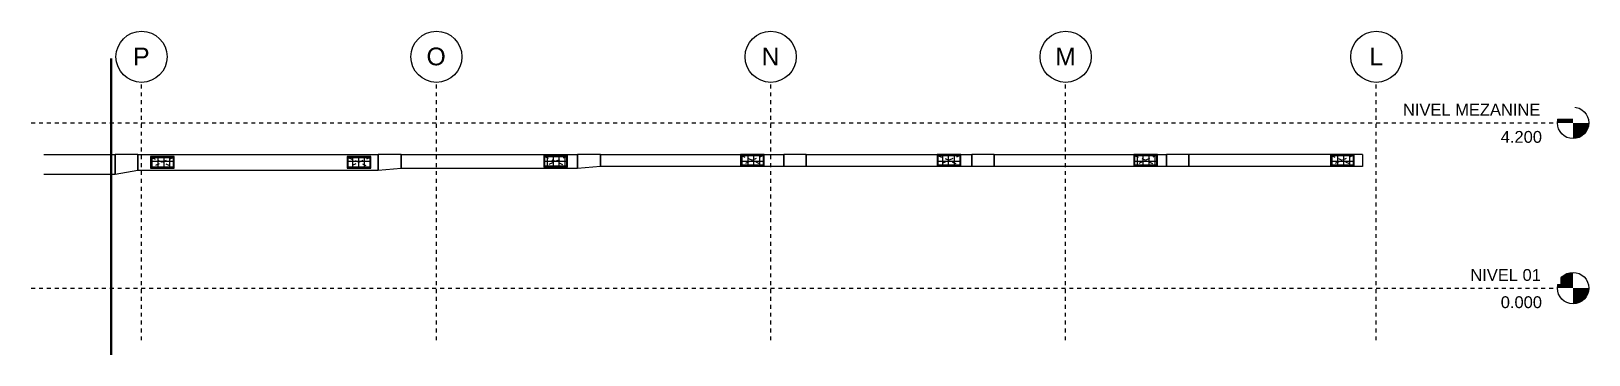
# Model space of a CAD drawing. Header units: metres. Extents: x 63 to 378, y -27 to 78.
# Drawn here: x 266.18 to 305.79, y -1.69 to 6.53 of the extents above; entities that cross this region are included whole.
import ezdxf

# ---------------------------------------------------------------- set-up
doc = ezdxf.new("R2010")
doc.units = ezdxf.units.M
for name, pattern in [('Centre', [0.03175, 0.00635, -0.004763, 0.015875, -0.004763]), ('Grid Line', [0.022225, 0.0127, -0.003175, 0.003175, -0.003175]), ('HIDDEN JT', [0.0016, 0.001, -0.0006]), ('IMPORT-CENTER _5_', [0.7, 0.3, -0.2, 0, -0.2]), ('IMPORT-DASHED2 _4_', [9.525, 6.35, -3.175])]:
    doc.linetypes.add(name, pattern=pattern)
for name, color, linetype, lineweight, true_color in [('A-columnas', 7, 'Continuous', 9, 0xff7fff), ('AREA CIRCULACION', 7, 'Continuous', 9, 0xcccccc), ('AREA PARQUEO', 7, 'Continuous', 9, 0xcccccc), ('Cuadricula', 7, 'Continuous', 18, 0xcccccc), ('EJE-ESTRUCTURA', 7, 'IMPORT-CENTER _5_', 9, 0xcccccc), ('Estructura', 7, 'Continuous', 35, 0xff7fff), ('F-1', 7, 'Continuous', 9, 0xcccccc), ('F-2', 7, 'Continuous', 9, 0xcccccc), ('JCA_COTAS', 7, 'Continuous', 9, 0xcccccc), ('LINEA-1', 7, 'Continuous', 9, 0xcccccc), ('M-HVAC-CDFF', 8, 'Continuous', 18, 0x414141), ('Muro', 7, 'Continuous', 35, 0x656565), ('perfil', 7, 'Continuous', 9, 0xcccccc), ('PROYECCION', 7, 'IMPORT-DASHED2 _4_', 9, 0xcccccc), ('SEC LON-18 04 24_dwg', 7, 'Continuous', 9, 0x767676)]:
    doc.layers.add(name, color=color, linetype=linetype, lineweight=lineweight, true_color=true_color)
for name, color, linetype, lineweight in [('A-DETL', 7, 'HIDDEN JT', 9), ('A-FLOR-LEVL', 7, 'Continuous', 9), ('M-HVAC-DUCT', 7, 'Continuous', 18), ('S-GRID', 7, 'Continuous', 9), ('S-GRID-IDEN', 7, 'Continuous', 9)]:
    doc.layers.add(name, color=color, linetype=linetype, lineweight=lineweight)
doc.styles.add('Arial_1', font='arial.ttf', dxfattribs={"height": 0.3})
doc.styles.add('Arial_2', font='arial.ttf', dxfattribs={"height": 0.45})
pattern_1 = [(0, (-55.042, 4.13), (0, 0.15), []), (90, (-55.042, 4.13), (-0.15, 9e-18), [])]

# ---------------------------------------------------------------- blocks, each defined once
blk = doc.blocks.new('M_Rectangular Transition - Angle - 15 LAM-2740724-SEC 4')
at = {"layer": 'M-HVAC-DUCT', "color": 5, "true_color": 0x0000ff}
for p, q in [((-44.871, 3.398), (-45.439, 3.398)), ((-45.439, 3.093), (-45.439, 3.398)), ((-44.871, 3.398), (-44.871, 3.093)), ((-44.871, 3.093), (-45.439, 3.093))]:
    blk.add_line(p, q, dxfattribs=at)
blk = doc.blocks.new('M_Rectangular Transition - Angle - 15 LAM-2740725-SEC 4')
at = {"layer": 'M-HVAC-DUCT', "color": 5, "true_color": 0x0000ff}
for p, q in [((-49.817, 3.398), (-50.386, 3.398)), ((-50.386, 3.093), (-50.386, 3.398)), ((-49.817, 3.398), (-49.817, 3.093)), ((-49.817, 3.093), (-50.386, 3.093))]:
    blk.add_line(p, q, dxfattribs=at)
blk = doc.blocks.new('M_Rectangular Transition - Angle - 15 LAM-2740726-SEC 4')
at = {"layer": 'M-HVAC-DUCT', "color": 5, "true_color": 0x0000ff}
for p, q in [((-54.599, 3.398), (-55.168, 3.398)), ((-55.168, 3.093), (-55.168, 3.398)), ((-54.599, 3.398), (-54.599, 3.093)), ((-54.599, 3.093), (-55.168, 3.093))]:
    blk.add_line(p, q, dxfattribs=at)
blk = doc.blocks.new('M_Rectangular Transition - Angle - 5 LAM-2740737-SEC 4')
at = {"layer": 'M-HVAC-DUCT', "color": 5, "true_color": 0x0000ff}
for p, q in [((-59.833, 3.398), (-60.414, 3.398)), ((-60.414, 3.043), (-60.414, 3.398)), ((-59.833, 3.398), (-59.833, 3.093)), ((-59.833, 3.093), (-60.414, 3.043))]:
    blk.add_line(p, q, dxfattribs=at)
blk = doc.blocks.new('M_Rectangular Transition - Angle - 5 LAM-2740738-SEC 4')
at = {"layer": 'M-HVAC-DUCT', "color": 5, "true_color": 0x0000ff}
for p, q in [((-64.901, 3.398), (-65.482, 3.398)), ((-65.482, 2.992), (-65.482, 3.398)), ((-64.901, 3.398), (-64.901, 3.043)), ((-64.901, 3.043), (-65.482, 2.992))]:
    blk.add_line(p, q, dxfattribs=at)
blk = doc.blocks.new('M_Rectangular Transition - Angle - 10 LAMINA-2740711-SEC 4')
at = {"layer": 'M-HVAC-DUCT', "color": 5, "true_color": 0x0000ff}
for p, q in [((-71.591, 3.398), (-72.167, 3.398)), ((-72.167, 2.89), (-72.167, 3.398)), ((-71.591, 3.398), (-71.591, 2.992)), ((-71.591, 2.992), (-72.167, 2.89))]:
    blk.add_line(p, q, dxfattribs=at)
blk = doc.blocks.new('SEC LON-18 04 24_dwg__ArchTick-2117412-SEC 4')
at = {"layer": 'AREA CIRCULACION', "color": 7, "true_color": 0xeeeeee}
blk.add_line((-72.272, 1.071), (-72.272, 0.946), dxfattribs=at)
blk = doc.blocks.new('SEC LON-18 04 24_dwg_ae-15-2117413-SEC 4')
at = {"layer": 'F-2', "color": 7, "true_color": 0xeeeeee}
for p, q in [((-72.272, 5.836), (-72.272, 5.707)), ((-72.272, 5.295), (-72.272, 5.357)), ((-72.272, 4.627), (-72.272, 4.8)), ((-72.272, 3.848), (-72.272, 3.961))]:
    blk.add_line(p, q, dxfattribs=at)
at = {"layer": 'F-2', "color": 7, "true_color": 0xeeeeee, "flags": 128}
for points in [[(-72.272, 5.253), (-72.272, 5.412), (-72.272, 5.775), (-72.272, 5.797), (-72.272, 5.836)], [(-72.272, 5.707), (-72.272, 5.616), (-72.272, 5.639), (-72.272, 5.593), (-72.272, 5.503), (-72.272, 5.571)], [(-72.272, 5.571), (-72.272, 5.367), (-72.272, 5.299), (-72.272, 4.981), (-72.272, 4.8), (-72.272, 4.822), (-72.272, 4.596), (-72.272, 4.46), (-72.272, 4.392)], [(-72.272, 5.357), (-72.272, 5.388), (-72.272, 5.373), (-72.272, 5.481), (-72.272, 5.466), (-72.272, 5.45), (-72.272, 5.435), (-72.272, 5.357), (-72.272, 5.295), (-72.272, 5.326), (-72.272, 5.202), (-72.272, 5.171), (-72.272, 5.155), (-72.272, 5.202), (-72.272, 5.311), (-72.272, 5.249), (-72.272, 5.171)], [(-72.272, 5.311), (-72.272, 5.28), (-72.272, 5.357), (-72.272, 5.388), (-72.272, 5.295)], [(-72.272, 4.876), (-72.272, 4.798), (-72.272, 4.69), (-72.272, 4.628), (-72.272, 4.503), (-72.272, 4.519), (-72.272, 4.705), (-72.272, 4.628), (-72.272, 4.612), (-72.272, 4.783), (-72.272, 4.923), (-72.272, 4.985), (-72.272, 4.86), (-72.272, 4.985), (-72.272, 5.155), (-72.272, 5.217), (-72.272, 5.202), (-72.272, 5.311)], [(-72.272, 5.14), (-72.272, 5.186), (-72.272, 5.233), (-72.272, 5.295)], [(-72.272, 5.28), (-72.272, 5.217), (-72.272, 5.171), (-72.272, 5.109), (-72.272, 5.078), (-72.272, 4.969)], [(-72.272, 5.072), (-72.272, 5.027), (-72.272, 4.913), (-72.272, 4.936), (-72.272, 5.095), (-72.272, 5.185), (-72.272, 5.072), (-72.272, 5.117), (-72.272, 5.253)], [(-72.272, 5.217), (-72.272, 5.171), (-72.272, 5.14)], [(-72.272, 4.954), (-72.272, 5.093), (-72.272, 5.186)], [(-72.272, 5.161), (-72.272, 5.071), (-72.272, 5.181)], [(-72.272, 1.29), (-72.272, 1.837), (-72.272, 2.02), (-72.272, 2.189), (-72.272, 2.372), (-72.272, 2.528), (-72.272, 2.75), (-72.272, 3.076), (-72.272, 3.232), (-72.272, 3.311), (-72.272, 3.337), (-72.272, 3.61), (-72.272, 3.636), (-72.272, 3.91), (-72.272, 4.223), (-72.272, 4.432), (-72.272, 4.575), (-72.272, 4.901), (-72.272, 5.173)], [(-72.272, 5.171), (-72.272, 5.124), (-72.272, 5.016)], [(-72.272, 5.072), (-72.272, 4.927), (-72.272, 4.81), (-72.272, 4.666), (-72.272, 4.484), (-72.272, 4.471), (-72.272, 4.549), (-72.272, 4.644), (-72.272, 4.797), (-72.272, 4.953), (-72.272, 5.084), (-72.272, 5.153)], [(-72.272, 4.959), (-72.272, 4.913), (-72.272, 4.891), (-72.272, 4.981), (-72.272, 5.004), (-72.272, 5.072)], [(-72.272, 5.072), (-72.272, 4.953), (-72.272, 4.901)], [(-72.272, 5.016), (-72.272, 4.907), (-72.272, 4.876)], [(-72.272, 4.8), (-72.272, 4.891), (-72.272, 4.913), (-72.272, 4.8), (-72.272, 4.709), (-72.272, 4.822), (-72.272, 5.004), (-72.272, 4.891), (-72.272, 4.959), (-72.272, 4.913), (-72.272, 4.822), (-72.272, 4.868), (-72.272, 4.959)], [(-72.272, 4.901), (-72.272, 4.94), (-72.272, 4.976)], [(-72.272, 4.041), (-72.272, 4.106), (-72.272, 4.171), (-72.272, 4.249), (-72.272, 4.406), (-72.272, 4.588), (-72.272, 4.81), (-72.272, 4.966)], [(-72.272, 4.936), (-72.272, 4.81), (-72.272, 4.653), (-72.272, 4.51), (-72.272, 4.314), (-72.272, 4.171), (-72.272, 4.08), (-72.272, 4.041)], [(-72.272, 4.917), (-72.272, 4.823), (-72.272, 4.719), (-72.272, 4.653), (-72.272, 4.64)], [(-72.272, 4.91), (-72.272, 4.745), (-72.272, 4.601), (-72.272, 4.432), (-72.272, 4.158), (-72.272, 3.858), (-72.272, 3.676), (-72.272, 3.558), (-72.272, 3.519), (-72.272, 3.545), (-72.272, 3.584), (-72.272, 3.715), (-72.272, 3.832), (-72.272, 3.884), (-72.272, 4.015), (-72.272, 4.171), (-72.272, 4.38), (-72.272, 4.523), (-72.272, 4.747)], [(-72.272, 4.902), (-72.272, 4.732), (-72.272, 4.627)], [(-72.272, 3.961), (-72.272, 4.006), (-72.272, 4.097), (-72.272, 4.188), (-72.272, 4.256), (-72.272, 4.233), (-72.272, 4.12), (-72.272, 4.165), (-72.272, 4.21), (-72.272, 4.165), (-72.272, 4.074), (-72.272, 4.052), (-72.272, 4.12), (-72.272, 4.346), (-72.272, 4.46), (-72.272, 4.528), (-72.272, 4.754), (-72.272, 4.8)], [(-72.272, 4.8), (-72.272, 4.666), (-72.272, 4.653), (-72.272, 4.445), (-72.272, 4.262), (-72.272, 4.041), (-72.272, 3.832), (-72.272, 3.663), (-72.272, 3.584), (-72.272, 3.35)], [(-72.272, 4.64), (-72.272, 4.666), (-72.272, 4.732), (-72.272, 4.764)], [(-72.272, 4.392), (-72.272, 4.46), (-72.272, 4.641), (-72.272, 4.664), (-72.272, 4.528), (-72.272, 4.392), (-72.272, 4.346), (-72.272, 4.278), (-72.272, 4.165), (-72.272, 3.916), (-72.272, 3.802), (-72.272, 3.711), (-72.272, 3.848), (-72.272, 3.779)], [(-72.272, 3.962), (-72.272, 4.028), (-72.272, 4.239)], [(-72.272, 4.226), (-72.272, 4.067), (-72.272, 3.923), (-72.272, 3.858), (-72.272, 3.806), (-72.272, 3.767), (-72.272, 3.676), (-72.272, 3.689), (-72.272, 3.702), (-72.272, 3.741), (-72.272, 3.961)], [(-72.272, 4.159), (-72.272, 4.041), (-72.272, 3.962)], [(-72.272, 3.35), (-72.272, 3.428), (-72.272, 3.454), (-72.272, 3.545), (-72.272, 3.623), (-72.272, 3.715), (-72.272, 3.793), (-72.272, 3.923), (-72.272, 4.067), (-72.272, 4.13)], [(-72.272, 3.961), (-72.272, 3.819), (-72.272, 3.754), (-72.272, 3.741)], [(-72.272, 3.779), (-72.272, 3.711), (-72.272, 3.848), (-72.272, 3.734), (-72.272, 3.848)], [(-72.272, 1.29), (-72.272, 1.577), (-72.272, 1.707), (-72.272, 1.929), (-72.272, 2.476), (-72.272, 2.685), (-72.272, 2.972), (-72.272, 3.128), (-72.272, 3.206), (-72.272, 3.324), (-72.272, 3.584), (-72.272, 3.649), (-72.272, 3.689), (-72.272, 3.848)], [(-72.272, 3.741), (-72.272, 3.793), (-72.272, 3.848)]]:
    blk.add_lwpolyline(points, dxfattribs=at)
blk = doc.blocks.new('SEC LON-18 04 24_dwg_R21-2117409-SEC 4')
at = {"layer": 'F-1', "color": 7, "true_color": 0xeeeeee}
for p, q in [((-72.272, 2.125), (-72.272, 2.385)), ((-72.272, 2.105), (-72.272, 2.145)), ((-72.272, 2.077), (-72.272, 2.105)), ((-72.272, 2.105), (-72.272, 1.615)), ((-72.272, 2.073), (-72.272, 2.079)), ((-72.272, 2.078), (-72.272, 2.079)), ((-72.272, 2.035), (-72.272, 2.073)), ((-72.272, 2.055), (-72.272, 2.073)), ((-72.272, 1.595), (-72.272, 2.065)), ((-72.272, 2.04), (-72.272, 2.064)), ((-72.272, 2.055), (-72.272, 2.064)), ((-72.272, 2.045), (-72.272, 2.055)), ((-72.272, 2.048), (-72.272, 2.055)), ((-72.272, 1.783), (-72.272, 2.048)), ((-72.272, 1.754), (-72.272, 2.045)), ((-72.272, 2.04), (-72.272, 1.661)), ((-72.272, 2.035), (-72.272, 1.646)), ((-72.272, 1.772), (-72.272, 1.785)), ((-72.272, 1.785), (-72.272, 1.785)), ((-72.272, 1.605), (-72.272, 1.785)), ((-72.272, 1.785), (-72.272, 1.625)), ((-72.272, 1.779), (-72.272, 1.785)), ((-72.272, 1.735), (-72.272, 1.785)), ((-72.272, 1.785), (-72.272, 1.745)), ((-72.272, 1.782), (-72.272, 1.627)), ((-72.272, 1.76), (-72.272, 1.779)), ((-72.272, 1.776), (-72.272, 1.627)), ((-72.272, 1.773), (-72.272, 1.764)), ((-72.272, 1.594), (-72.272, 1.77)), ((-72.272, 1.765), (-72.272, 1.755)), ((-72.272, 1.761), (-72.272, 1.764)), ((-72.272, 1.627), (-72.272, 1.761)), ((-72.272, 1.732), (-72.272, 1.754)), ((-72.272, 1.719), (-72.272, 1.747)), ((-72.272, 1.652), (-72.272, 1.732)), ((-72.272, 1.055), (-72.272, 1.725)), ((-72.272, 1.716), (-72.272, 1.721)), ((-72.272, 1.693), (-72.272, 1.716)), ((-72.272, 1.615), (-72.272, 1.695)), ((-72.272, 1.655), (-72.272, 1.693)), ((-72.272, 1.655), (-72.272, 1.677)), ((-72.272, 1.625), (-72.272, 1.661)), ((-72.272, 1.635), (-72.272, 1.656)), ((-72.272, 1.625), (-72.272, 1.655)), ((-72.272, 1.655), (-72.272, 1.525)), ((-72.272, 1.625), (-72.272, 1.652)), ((-72.272, 1.625), (-72.272, 1.646)), ((-72.272, 1.625), (-72.272, 1.625)), ((-72.272, 1.598), (-72.272, 1.615)), ((-72.272, 1.065), (-72.272, 1.615)), ((-72.272, 1.615), (-72.272, 1.615)), ((-72.272, 1.515), (-72.272, 1.615)), ((-72.272, 1.59), (-72.272, 1.599)), ((-72.272, 1.325), (-72.272, 1.595)), ((-72.272, 1.499), (-72.272, 1.529)), ((-72.272, 1.485), (-72.272, 1.525)), ((-72.272, 1.525), (-72.272, 1.405)), ((-72.272, 1.465), (-72.272, 1.325)), ((-72.272, 1.355), (-72.272, 1.416)), ((-72.272, 1.405), (-72.272, 1.365)), ((-72.272, 1.355), (-72.272, 1.405)), ((-72.272, 1.325), (-72.272, 1.391)), ((-72.272, 1.025), (-72.272, 1.375)), ((-72.272, 1.025), (-72.272, 1.322)), ((-72.272, 0.727), (-72.272, 1.322)), ((-72.272, 1.025), (-72.272, 1.322)), ((-72.272, 0.727), (-72.272, 1.322)), ((-72.272, 1.024), (-72.272, 1.315)), ((-72.272, 1.265), (-72.272, 1.295)), ((-72.272, 1.025), (-72.272, 1.265)), ((-72.272, 1.265), (-72.272, 1.265)), ((-72.272, 1.265), (-72.272, 1.23)), ((-72.272, 1.205), (-72.272, 1.23)), ((-72.272, 0.844), (-72.272, 1.205)), ((-72.272, 1.165), (-72.272, 1.205)), ((-72.272, 0.844), (-72.272, 1.205)), ((-72.272, 1.145), (-72.272, 1.165)), ((-72.272, 0.925), (-72.272, 1.125)), ((-72.272, 0.925), (-72.272, 1.125)), ((-72.272, 1.055), (-72.272, 1.055)), ((-72.272, 0.727), (-72.272, 1.025)), ((-72.272, 1.025), (-72.272, 0.965)), ((-72.272, 0.727), (-72.272, 1.025)), ((-72.272, 0.988), (-72.272, 1.015)), ((-72.272, 1.015), (-72.272, 0.925)), ((-72.272, 0.958), (-72.272, 0.988)), ((-72.272, 0.905), (-72.272, 0.965)), ((-72.272, 0.925), (-72.272, 0.958)), ((-72.272, 0.925), (-72.272, 0.925))]:
    blk.add_line(p, q, dxfattribs=at)
at = {"layer": 'F-1', "color": 7, "true_color": 0xeeeeee, "flags": 128}
for points in [[(-72.272, 1.745), (-72.272, 2.075), (-72.272, 2.125)], [(-72.272, 2.105), (-72.272, 2.075), (-72.272, 2.055), (-72.272, 2.075), (-72.272, 2.065)], [(-72.272, 2.075), (-72.272, 2.065), (-72.272, 1.725), (-72.272, 1.677)], [(-72.272, 1.725), (-72.272, 2.055), (-72.272, 2.075)], [(-72.272, 2.073), (-72.272, 1.725), (-72.272, 1.735)], [(-72.272, 1.705), (-72.272, 1.725), (-72.272, 2.045), (-72.272, 2.065)], [(-72.272, 1.76), (-72.272, 1.655), (-72.272, 1.625), (-72.272, 1.593)], [(-72.272, 1.55), (-72.272, 1.745), (-72.272, 1.735), (-72.272, 1.685), (-72.272, 1.529)], [(-72.272, 1.735), (-72.272, 1.705), (-72.272, 1.555), (-72.272, 1.325), (-72.272, 1.355)], [(-72.272, 1.656), (-72.272, 1.695), (-72.272, 1.725)], [(-72.272, 1.635), (-72.272, 1.525), (-72.272, 1.395), (-72.272, 1.365)], [(-72.272, 1.599), (-72.272, 1.605), (-72.272, 1.625)], [(-72.272, 1.598), (-72.272, 1.595), (-72.272, 1.525), (-72.272, 1.405)], [(-72.272, 1.499), (-72.272, 1.485), (-72.272, 1.355)], [(-72.272, 1.355), (-72.272, 1.355), (-72.272, 1.325)], [(-72.272, 1.325), (-72.272, 1.325), (-72.272, 1.265), (-72.272, 1.125)], [(-72.272, 1.325), (-72.272, 1.325), (-72.272, 1.305), (-72.272, 1.295)], [(-72.272, 1.145), (-72.272, 1.115), (-72.272, 1.015)], [(-72.272, 0.925), (-72.272, 1.025), (-72.272, 1.055), (-72.272, 1.145)], [(-72.272, 1.015), (-72.272, 1.035), (-72.272, 1.015), (-72.272, 1.035), (-72.272, 1.045), (-72.272, 1.075), (-72.272, 1.135), (-72.272, 1.075)], [(-72.272, 1.045), (-72.272, 0.965), (-72.272, 1.005), (-72.272, 1.075)], [(-72.272, 1.045), (-72.272, 1.015), (-72.272, 0.925)], [(-72.272, 0.895), (-72.272, 0.925), (-72.272, 1.025)], [(-72.272, 1.025), (-72.272, 1.025), (-72.272, 0.895), (-72.272, 0.895)]]:
    blk.add_lwpolyline(points, dxfattribs=at)
blk = doc.blocks.new('SEC LON-18 04 24_dwg_R21-2117408-SEC 4')
at = {"layer": 'F-1', "color": 7, "true_color": 0xeeeeee}
for p, q in [((-72.272, 2.146), (-72.272, 2.406)), ((-72.272, 2.166), (-72.272, 2.126)), ((-72.272, 2.126), (-72.272, 2.097)), ((-72.272, 2.126), (-72.272, 1.636)), ((-72.272, 2.1), (-72.272, 2.094)), ((-72.272, 2.1), (-72.272, 2.099)), ((-72.272, 2.094), (-72.272, 2.056)), ((-72.272, 2.076), (-72.272, 2.094)), ((-72.272, 2.086), (-72.272, 1.616)), ((-72.272, 2.085), (-72.272, 2.061)), ((-72.272, 2.076), (-72.272, 2.085)), ((-72.272, 2.076), (-72.272, 2.066)), ((-72.272, 2.076), (-72.272, 2.069)), ((-72.272, 1.804), (-72.272, 2.069)), ((-72.272, 1.775), (-72.272, 2.066)), ((-72.272, 2.061), (-72.272, 1.682)), ((-72.272, 2.056), (-72.272, 1.667)), ((-72.272, 1.806), (-72.272, 1.793)), ((-72.272, 1.806), (-72.272, 1.806)), ((-72.272, 1.626), (-72.272, 1.806)), ((-72.272, 1.806), (-72.272, 1.646)), ((-72.272, 1.8), (-72.272, 1.806)), ((-72.272, 1.756), (-72.272, 1.806)), ((-72.272, 1.806), (-72.272, 1.766)), ((-72.272, 1.803), (-72.272, 1.647)), ((-72.272, 1.8), (-72.272, 1.781)), ((-72.272, 1.797), (-72.272, 1.647)), ((-72.272, 1.794), (-72.272, 1.785)), ((-72.272, 1.615), (-72.272, 1.791)), ((-72.272, 1.786), (-72.272, 1.776)), ((-72.272, 1.785), (-72.272, 1.781)), ((-72.272, 1.647), (-72.272, 1.781)), ((-72.272, 1.775), (-72.272, 1.753)), ((-72.272, 1.74), (-72.272, 1.768)), ((-72.272, 1.673), (-72.272, 1.753)), ((-72.272, 1.746), (-72.272, 1.076)), ((-72.272, 1.737), (-72.272, 1.742)), ((-72.272, 1.737), (-72.272, 1.714)), ((-72.272, 1.636), (-72.272, 1.716)), ((-72.272, 1.676), (-72.272, 1.714)), ((-72.272, 1.698), (-72.272, 1.676)), ((-72.272, 1.682), (-72.272, 1.646)), ((-72.272, 1.677), (-72.272, 1.656)), ((-72.272, 1.676), (-72.272, 1.646)), ((-72.272, 1.676), (-72.272, 1.546)), ((-72.272, 1.673), (-72.272, 1.646)), ((-72.272, 1.667), (-72.272, 1.646)), ((-72.272, 1.646), (-72.272, 1.646)), ((-72.272, 1.636), (-72.272, 1.619)), ((-72.272, 1.636), (-72.272, 1.086)), ((-72.272, 1.636), (-72.272, 1.636)), ((-72.272, 1.536), (-72.272, 1.636)), ((-72.272, 1.62), (-72.272, 1.611)), ((-72.272, 1.346), (-72.272, 1.616)), ((-72.272, 1.55), (-72.272, 1.52)), ((-72.272, 1.506), (-72.272, 1.546)), ((-72.272, 1.546), (-72.272, 1.426)), ((-72.272, 1.486), (-72.272, 1.346)), ((-72.272, 1.437), (-72.272, 1.376)), ((-72.272, 1.426), (-72.272, 1.386)), ((-72.272, 1.376), (-72.272, 1.426)), ((-72.272, 1.412), (-72.272, 1.346)), ((-72.272, 1.396), (-72.272, 1.046)), ((-72.272, 1.343), (-72.272, 1.046)), ((-72.272, 1.343), (-72.272, 0.748)), ((-72.272, 1.343), (-72.272, 1.046)), ((-72.272, 1.343), (-72.272, 0.748)), ((-72.272, 1.336), (-72.272, 1.045)), ((-72.272, 1.316), (-72.272, 1.286)), ((-72.272, 1.286), (-72.272, 1.046)), ((-72.272, 1.286), (-72.272, 1.286)), ((-72.272, 1.286), (-72.272, 1.251)), ((-72.272, 1.251), (-72.272, 1.226)), ((-72.272, 1.226), (-72.272, 0.865)), ((-72.272, 1.186), (-72.272, 1.226)), ((-72.272, 1.226), (-72.272, 0.865)), ((-72.272, 1.186), (-72.272, 1.166)), ((-72.272, 1.146), (-72.272, 0.946)), ((-72.272, 1.146), (-72.272, 0.946)), ((-72.272, 1.076), (-72.272, 1.076)), ((-72.272, 1.046), (-72.272, 0.748)), ((-72.272, 1.046), (-72.272, 0.986)), ((-72.272, 1.046), (-72.272, 0.748)), ((-72.272, 1.009), (-72.272, 1.036)), ((-72.272, 1.036), (-72.272, 0.946)), ((-72.272, 1.009), (-72.272, 0.979)), ((-72.272, 0.986), (-72.272, 0.925)), ((-72.272, 0.946), (-72.272, 0.979)), ((-72.272, 0.946), (-72.272, 0.946))]:
    blk.add_line(p, q, dxfattribs=at)
at = {"layer": 'F-1', "color": 7, "true_color": 0xeeeeee, "flags": 128}
for points in [[(-72.272, 1.766), (-72.272, 2.096), (-72.272, 2.146)], [(-72.272, 2.126), (-72.272, 2.096), (-72.272, 2.076), (-72.272, 2.096), (-72.272, 2.086)], [(-72.272, 2.096), (-72.272, 2.086), (-72.272, 1.746), (-72.272, 1.698)], [(-72.272, 1.746), (-72.272, 2.076), (-72.272, 2.096)], [(-72.272, 2.094), (-72.272, 1.746), (-72.272, 1.756)], [(-72.272, 1.726), (-72.272, 1.746), (-72.272, 2.066), (-72.272, 2.086)], [(-72.272, 1.781), (-72.272, 1.676), (-72.272, 1.646), (-72.272, 1.614)], [(-72.272, 1.57), (-72.272, 1.766), (-72.272, 1.756), (-72.272, 1.706), (-72.272, 1.55)], [(-72.272, 1.756), (-72.272, 1.726), (-72.272, 1.576), (-72.272, 1.346), (-72.272, 1.376)], [(-72.272, 1.677), (-72.272, 1.716), (-72.272, 1.746)], [(-72.272, 1.656), (-72.272, 1.546), (-72.272, 1.416), (-72.272, 1.386)], [(-72.272, 1.62), (-72.272, 1.626), (-72.272, 1.646)], [(-72.272, 1.619), (-72.272, 1.616), (-72.272, 1.546), (-72.272, 1.426)], [(-72.272, 1.52), (-72.272, 1.506), (-72.272, 1.376)], [(-72.272, 1.376), (-72.272, 1.376), (-72.272, 1.346)], [(-72.272, 1.346), (-72.272, 1.346), (-72.272, 1.286), (-72.272, 1.146)], [(-72.272, 1.346), (-72.272, 1.346), (-72.272, 1.326), (-72.272, 1.316)], [(-72.272, 1.166), (-72.272, 1.136), (-72.272, 1.036)], [(-72.272, 0.946), (-72.272, 1.046), (-72.272, 1.076), (-72.272, 1.166)], [(-72.272, 1.036), (-72.272, 1.056), (-72.272, 1.036), (-72.272, 1.056), (-72.272, 1.066), (-72.272, 1.096), (-72.272, 1.156), (-72.272, 1.096)], [(-72.272, 1.066), (-72.272, 0.986), (-72.272, 1.026), (-72.272, 1.096)], [(-72.272, 1.066), (-72.272, 1.036), (-72.272, 0.946)], [(-72.272, 0.916), (-72.272, 0.946), (-72.272, 1.046)], [(-72.272, 1.046), (-72.272, 1.046), (-72.272, 0.916), (-72.272, 0.916)]]:
    blk.add_lwpolyline(points, dxfattribs=at)
blk = doc.blocks.new('SEC LON-18 04 24_dwg_CARRO16-2117414-SEC 4')
at = {"layer": 'F-1', "color": 7, "true_color": 0xeeeeee}
for p, q in [((-72.272, 1.336), (-72.272, 1.189)), ((-72.272, 0.901), (-72.272, 0.9))]:
    blk.add_line(p, q, dxfattribs=at)
at = {"layer": 'F-1', "color": 7, "true_color": 0xeeeeee, "flags": 128}
for points in [[(-72.272, 0.989), (-72.272, 1.044), (-72.272, 1.119), (-72.272, 1.202), (-72.272, 1.273), (-72.272, 1.302), (-72.272, 1.328), (-72.272, 1.386), (-72.272, 1.419), (-72.272, 1.421), (-72.272, 1.458), (-72.272, 1.499), (-72.272, 1.508), (-72.272, 1.516), (-72.272, 1.585), (-72.272, 1.678), (-72.272, 1.772), (-72.272, 1.857), (-72.272, 1.932), (-72.272, 1.947), (-72.272, 1.967), (-72.272, 1.972), (-72.272, 1.979), (-72.272, 1.98), (-72.272, 1.984), (-72.272, 1.984), (-72.272, 1.984), (-72.272, 1.98), (-72.272, 1.979), (-72.272, 1.972), (-72.272, 1.967), (-72.272, 1.947), (-72.272, 1.932), (-72.272, 1.857), (-72.272, 1.772), (-72.272, 1.678), (-72.272, 1.585), (-72.272, 1.516), (-72.272, 1.508), (-72.272, 1.499), (-72.272, 1.458), (-72.272, 1.421), (-72.272, 1.419), (-72.272, 1.386), (-72.272, 1.328), (-72.272, 1.302), (-72.272, 1.273), (-72.272, 1.202), (-72.272, 1.119), (-72.272, 1.044), (-72.272, 0.989)], [(-72.272, 1.534), (-72.272, 1.604), (-72.272, 1.676), (-72.272, 1.752), (-72.272, 1.821), (-72.272, 1.876), (-72.272, 1.901), (-72.272, 1.908), (-72.272, 1.92), (-72.272, 1.919), (-72.272, 1.922), (-72.272, 1.927), (-72.272, 1.928), (-72.272, 1.927), (-72.272, 1.922), (-72.272, 1.919), (-72.272, 1.92), (-72.272, 1.908), (-72.272, 1.901), (-72.272, 1.876), (-72.272, 1.821), (-72.272, 1.752), (-72.272, 1.676), (-72.272, 1.604), (-72.272, 1.534)], [(-72.272, 1.508), (-72.272, 1.501), (-72.272, 1.494), (-72.272, 1.506), (-72.272, 1.507), (-72.272, 1.514), (-72.272, 1.518), (-72.272, 1.525), (-72.272, 1.531), (-72.272, 1.531), (-72.272, 1.531), (-72.272, 1.525), (-72.272, 1.518), (-72.272, 1.514), (-72.272, 1.507), (-72.272, 1.506), (-72.272, 1.494), (-72.272, 1.501), (-72.272, 1.508)], [(-72.272, 1.514), (-72.272, 1.461), (-72.272, 1.401), (-72.272, 1.376)], [(-72.272, 1.514), (-72.272, 1.461), (-72.272, 1.401), (-72.272, 1.376)], [(-72.272, 1.499), (-72.272, 1.444), (-72.272, 1.391), (-72.272, 1.372), (-72.272, 1.374), (-72.272, 1.377), (-72.272, 1.377), (-72.272, 1.38), (-72.272, 1.377), (-72.272, 1.377), (-72.272, 1.374), (-72.272, 1.372), (-72.272, 1.391), (-72.272, 1.444), (-72.272, 1.499)], [(-72.272, 1.417), (-72.272, 1.378), (-72.272, 1.347), (-72.272, 1.33)], [(-72.272, 1.417), (-72.272, 1.378), (-72.272, 1.347), (-72.272, 1.33)], [(-72.272, 1.337), (-72.272, 1.337), (-72.272, 1.336), (-72.272, 1.336), (-72.272, 1.336), (-72.272, 1.336), (-72.272, 1.335), (-72.272, 1.335), (-72.272, 1.335), (-72.272, 1.336), (-72.272, 1.336), (-72.272, 1.337), (-72.272, 1.338), (-72.272, 1.339), (-72.272, 1.34), (-72.272, 1.342), (-72.272, 1.344), (-72.272, 1.346)], [(-72.272, 1.337), (-72.272, 1.337), (-72.272, 1.336), (-72.272, 1.336), (-72.272, 1.336), (-72.272, 1.336), (-72.272, 1.335), (-72.272, 1.335), (-72.272, 1.335), (-72.272, 1.336), (-72.272, 1.336), (-72.272, 1.337), (-72.272, 1.338), (-72.272, 1.339), (-72.272, 1.34), (-72.272, 1.342), (-72.272, 1.344), (-72.272, 1.346)], [(-72.272, 1.333), (-72.272, 1.335), (-72.272, 1.342), (-72.272, 1.337), (-72.272, 1.336), (-72.272, 1.189)], [(-72.272, 1.182), (-72.272, 1.203), (-72.272, 1.221), (-72.272, 1.236), (-72.272, 1.249), (-72.272, 1.26), (-72.272, 1.27), (-72.272, 1.278), (-72.272, 1.285), (-72.272, 1.291), (-72.272, 1.297), (-72.272, 1.303), (-72.272, 1.308), (-72.272, 1.312), (-72.272, 1.316), (-72.272, 1.32), (-72.272, 1.323), (-72.272, 1.326), (-72.272, 1.329), (-72.272, 1.331), (-72.272, 1.332), (-72.272, 1.334), (-72.272, 1.335), (-72.272, 1.336), (-72.272, 1.337), (-72.272, 1.337), (-72.272, 1.337), (-72.272, 1.337), (-72.272, 1.337), (-72.272, 1.337), (-72.272, 1.337), (-72.272, 1.337), (-72.272, 1.337), (-72.272, 1.337)], [(-72.272, 1.337), (-72.272, 1.337), (-72.272, 1.337), (-72.272, 1.337)], [(-72.272, 1.182), (-72.272, 1.203), (-72.272, 1.221), (-72.272, 1.236), (-72.272, 1.249), (-72.272, 1.26), (-72.272, 1.27), (-72.272, 1.278), (-72.272, 1.285), (-72.272, 1.291), (-72.272, 1.297), (-72.272, 1.303), (-72.272, 1.308), (-72.272, 1.312), (-72.272, 1.316), (-72.272, 1.32), (-72.272, 1.323), (-72.272, 1.326), (-72.272, 1.329), (-72.272, 1.331), (-72.272, 1.332), (-72.272, 1.334), (-72.272, 1.335), (-72.272, 1.336), (-72.272, 1.337), (-72.272, 1.337), (-72.272, 1.337), (-72.272, 1.337), (-72.272, 1.337), (-72.272, 1.337), (-72.272, 1.337), (-72.272, 1.337), (-72.272, 1.337), (-72.272, 1.337)], [(-72.272, 1.337), (-72.272, 1.337), (-72.272, 1.337), (-72.272, 1.337)], [(-72.272, 1.327), (-72.272, 1.266), (-72.272, 1.215), (-72.272, 1.186)], [(-72.272, 1.327), (-72.272, 1.266), (-72.272, 1.215), (-72.272, 1.186)], [(-72.272, 1.325), (-72.272, 1.298), (-72.272, 1.287), (-72.272, 1.281)], [(-72.272, 1.32), (-72.272, 1.298), (-72.272, 1.287), (-72.272, 1.281)], [(-72.272, 1.288), (-72.272, 1.23), (-72.272, 1.187), (-72.272, 1.172)], [(-72.272, 1.288), (-72.272, 1.23), (-72.272, 1.187), (-72.272, 1.172)], [(-72.272, 1.192), (-72.272, 1.19), (-72.272, 1.189), (-72.272, 1.19), (-72.272, 1.194)], [(-72.272, 1.159), (-72.272, 1.166), (-72.272, 1.171), (-72.272, 1.176), (-72.272, 1.179), (-72.272, 1.181), (-72.272, 1.183), (-72.272, 1.185), (-72.272, 1.186), (-72.272, 1.187), (-72.272, 1.187), (-72.272, 1.188), (-72.272, 1.188), (-72.272, 1.189), (-72.272, 1.189)], [(-72.272, 1.189), (-72.272, 1.188), (-72.272, 1.188), (-72.272, 1.188), (-72.272, 1.187), (-72.272, 1.187), (-72.272, 1.186), (-72.272, 1.185), (-72.272, 1.185), (-72.272, 1.184)], [(-72.272, 1.159), (-72.272, 1.166), (-72.272, 1.171), (-72.272, 1.176), (-72.272, 1.179), (-72.272, 1.181), (-72.272, 1.183), (-72.272, 1.185), (-72.272, 1.186), (-72.272, 1.187), (-72.272, 1.187), (-72.272, 1.188), (-72.272, 1.188), (-72.272, 1.189), (-72.272, 1.189)], [(-72.272, 1.189), (-72.272, 1.188), (-72.272, 1.188), (-72.272, 1.188), (-72.272, 1.187), (-72.272, 1.187), (-72.272, 1.186), (-72.272, 1.185), (-72.272, 1.185), (-72.272, 1.184)], [(-72.272, 1.185), (-72.272, 1.141), (-72.272, 1.064), (-72.272, 1.009), (-72.272, 0.943), (-72.272, 0.913), (-72.272, 0.904), (-72.272, 0.903), (-72.272, 0.901)], [(-72.272, 0.9), (-72.272, 0.903), (-72.272, 0.904), (-72.272, 0.913), (-72.272, 0.943), (-72.272, 1.009), (-72.272, 1.064), (-72.272, 1.141), (-72.272, 1.185)], [(-72.272, 0.917), (-72.272, 0.989), (-72.272, 1.046), (-72.272, 1.052), (-72.272, 1.055), (-72.272, 1.027), (-72.272, 0.954), (-72.272, 0.906)], [(-72.272, 0.917), (-72.272, 0.989), (-72.272, 1.046), (-72.272, 1.052), (-72.272, 1.055), (-72.272, 1.027), (-72.272, 0.954), (-72.272, 0.906)], [(-72.272, 1.048), (-72.272, 0.959), (-72.272, 0.827), (-72.272, 0.732), (-72.272, 0.684), (-72.272, 0.653), (-72.272, 0.659), (-72.272, 0.673), (-72.272, 0.703), (-72.272, 0.787), (-72.272, 0.849), (-72.272, 0.904)], [(-72.272, 1.048), (-72.272, 0.959), (-72.272, 0.827), (-72.272, 0.732), (-72.272, 0.684), (-72.272, 0.653), (-72.272, 0.659), (-72.272, 0.673), (-72.272, 0.703), (-72.272, 0.787), (-72.272, 0.849), (-72.272, 0.904)], [(-72.272, 0.947), (-72.272, 0.986), (-72.272, 1.029), (-72.272, 1.026), (-72.272, 1.027), (-72.272, 1.024), (-72.272, 0.967), (-72.272, 0.941), (-72.272, 0.94), (-72.272, 0.939), (-72.272, 0.945)], [(-72.272, 0.947), (-72.272, 0.986), (-72.272, 1.029), (-72.272, 1.026), (-72.272, 1.027), (-72.272, 1.024), (-72.272, 0.967), (-72.272, 0.941), (-72.272, 0.94), (-72.272, 0.939), (-72.272, 0.945)], [(-72.272, 0.866), (-72.272, 0.874), (-72.272, 0.898), (-72.272, 0.903)], [(-72.272, 0.866), (-72.272, 0.874), (-72.272, 0.898), (-72.272, 0.903)], [(-72.272, 0.901), (-72.272, 0.854), (-72.272, 0.816)], [(-72.272, 0.901), (-72.272, 0.854), (-72.272, 0.816)], [(-72.272, 0.868), (-72.272, 0.853), (-72.272, 0.851), (-72.272, 0.854), (-72.272, 0.851)], [(-72.272, 0.868), (-72.272, 0.853), (-72.272, 0.851), (-72.272, 0.854), (-72.272, 0.851)], [(-72.272, 0.813), (-72.272, 0.813), (-72.272, 0.816), (-72.272, 0.815), (-72.272, 0.816), (-72.272, 0.813), (-72.272, 0.813)]]:
    blk.add_lwpolyline(points, dxfattribs=at)
blk.add_lwpolyline([(-72.272, 1.905), (-72.272, 1.904), (-72.272, 1.897), (-72.272, 1.89), (-72.272, 1.882), (-72.272, 1.869), (-72.272, 1.814), (-72.272, 1.705), (-72.272, 1.588), (-72.272, 1.534), (-72.272, 1.54), (-72.272, 1.551), (-72.272, 1.561), (-72.272, 1.561), (-72.272, 1.563), (-72.272, 1.561), (-72.272, 1.561), (-72.272, 1.551), (-72.272, 1.54), (-72.272, 1.534), (-72.272, 1.588), (-72.272, 1.705), (-72.272, 1.814), (-72.272, 1.869), (-72.272, 1.882), (-72.272, 1.89), (-72.272, 1.897), (-72.272, 1.904)], close=True, dxfattribs=at)
blk = doc.blocks.new('SEC LON-18 04 24_dwg-2117407-SEC 4')
at = {"color": 7, "lineweight": 9, "true_color": 0xefefef, "flags": 128}
for points in [[(-72.272, 1.982), (-72.272, 1.976), (-72.272, 1.97), (-72.272, 1.948), (-72.272, 1.941), (-72.272, 1.932), (-72.272, 1.943), (-72.272, 1.975), (-72.272, 2.006), (-72.272, 2.047), (-72.272, 2.052), (-72.272, 2.115), (-72.272, 2.274), (-72.272, 2.417), (-72.272, 2.421), (-72.272, 2.46), (-72.272, 2.515), (-72.272, 2.536), (-72.272, 2.54), (-72.272, 2.536), (-72.272, 2.562), (-72.272, 2.573), (-72.272, 2.593), (-72.272, 2.593), (-72.272, 2.596), (-72.272, 2.649), (-72.272, 2.66), (-72.272, 2.713), (-72.272, 2.742), (-72.272, 2.763), (-72.272, 2.758), (-72.272, 2.721), (-72.272, 2.648), (-72.272, 2.614), (-72.272, 2.587), (-72.272, 2.569), (-72.272, 2.576), (-72.272, 2.428), (-72.272, 2.218), (-72.272, 2.071), (-72.272, 2.016), (-72.272, 1.913), (-72.272, 1.835), (-72.272, 1.77), (-72.272, 1.446), (-72.272, 1.046), (-72.272, 1.044), (-72.272, 1.009)], [(-72.272, 1.009), (-72.272, 1.021), (-72.272, 1.054), (-72.272, 1.058), (-72.272, 1.205), (-72.272, 1.542), (-72.272, 1.793), (-72.272, 1.824), (-72.272, 1.896), (-72.272, 1.99), (-72.272, 2.071), (-72.272, 2.347), (-72.272, 2.448), (-72.272, 2.508), (-72.272, 2.535), (-72.272, 2.573), (-72.272, 2.63), (-72.272, 2.714), (-72.272, 2.745), (-72.272, 2.754), (-72.272, 2.742), (-72.272, 2.693), (-72.272, 2.627), (-72.272, 2.57), (-72.272, 2.515), (-72.272, 2.492), (-72.272, 2.455), (-72.272, 2.4), (-72.272, 2.341), (-72.272, 2.115), (-72.272, 1.867), (-72.272, 1.856), (-72.272, 1.777), (-72.272, 1.702), (-72.272, 1.682), (-72.272, 1.711), (-72.272, 1.771), (-72.272, 1.745), (-72.272, 1.763), (-72.272, 1.836), (-72.272, 2.202), (-72.272, 1.856), (-72.272, 1.506), (-72.272, 1.091), (-72.272, 1.056), (-72.272, 1.031), (-72.272, 1.009)], [(-72.272, 1.009), (-72.272, 1.031), (-72.272, 1.069), (-72.272, 1.091), (-72.272, 1.099), (-72.272, 1.743), (-72.272, 1.768), (-72.272, 2.03), (-72.272, 1.995), (-72.272, 2.004), (-72.272, 2.005), (-72.272, 1.998), (-72.272, 1.992), (-72.272, 1.988), (-72.272, 1.987), (-72.272, 1.982)], [(-72.272, 1.009), (-72.272, 1.04), (-72.272, 1.04), (-72.272, 1.3), (-72.272, 1.716), (-72.272, 1.064), (-72.272, 1.056), (-72.272, 1.027), (-72.272, 1.009)]]:
    blk.add_lwpolyline(points, dxfattribs=at)
at = {"layer": 'A-columnas', "color": 7, "true_color": 0xffd4ff, "flags": 128}
for points in [[(-72.272, 5.668), (-72.272, 5.668), (-72.272, 5.836)], [(-72.272, 5.836), (-72.272, 5.668), (-72.272, 5.668)]]:
    blk.add_lwpolyline(points, dxfattribs=at)
at = {"layer": 'AREA CIRCULACION', "color": 21, "true_color": 0xffaaaa}
for p, q in [((-72.272, 5.836), (-72.272, 0.821)), ((-72.272, 0.821), (-72.272, 5.836))]:
    blk.add_line(p, q, dxfattribs=at)
at = {"layer": 'AREA PARQUEO', "color": 7, "true_color": 0xeeeeee}
blk.add_line((-72.272, 1.009), (-72.272, 1.009), dxfattribs=at)
at = {"layer": 'AREA PARQUEO', "color": 7, "true_color": 0xeeeeee, "flags": 128}
blk.add_lwpolyline([(-72.272, 1.009), (-72.272, 5.27), (-72.272, 5.38), (-72.272, 5.491), (-72.272, 5.836)], dxfattribs=at)
at = {"layer": 'Cuadricula', "color": 7, "true_color": 0xeeeeee}
for p, q in [((-72.272, -1.491), (-72.272, 1.509)), ((-72.272, -1.491), (-72.272, 1.509)), ((-72.272, -1.491), (-72.272, 1.509)), ((-72.272, -1.491), (-72.272, 1.509)), ((-72.272, -1.491), (-72.272, 1.509)), ((-72.272, -1.492), (-72.272, 1.508)), ((-72.272, -1.492), (-72.272, 1.508)), ((-72.272, -1.492), (-72.272, 1.508)), ((-72.272, -1.492), (-72.272, 1.508)), ((-72.272, -1.492), (-72.272, 1.508)), ((-72.272, -1.492), (-72.272, 1.508)), ((-72.272, -1.492), (-72.272, 1.508)), ((-72.272, -1.492), (-72.272, 1.508))]:
    blk.add_line(p, q, dxfattribs=at)
at = {"layer": 'EJE-ESTRUCTURA', "color": 7, "true_color": 0xeeeeee}
for p, q in [((-72.272, -1.695), (-72.272, 5.836)), ((-72.272, -1.695), (-72.272, 5.836)), ((-72.272, -1.695), (-72.272, 5.836)), ((-72.272, -1.695), (-72.272, 5.836)), ((-72.272, -1.695), (-72.272, 5.836)), ((-72.272, -1.238), (-72.272, 5.836)), ((-72.272, -1.238), (-72.272, 5.836)), ((-72.272, 3.408), (-72.272, 5.836)), ((-72.272, -1.248), (-72.272, 5.836)), ((-72.272, -1.238), (-72.272, 2.88))]:
    blk.add_line(p, q, dxfattribs=at)
at = {"layer": 'Estructura', "color": 7, "true_color": 0xffd4ff, "flags": 128}
blk.add_lwpolyline([(-72.272, 1.009), (-72.272, 1.009), (-72.272, 0.747), (-72.272, 0.746), (-72.272, 0.825)], dxfattribs=at)
at = {"layer": 'F-2', "color": 7, "true_color": 0xeeeeee, "flags": 128}
blk.add_lwpolyline([(-72.272, 5.668), (-72.272, 5.668), (-72.272, 0.592), (-72.272, 0.455)], close=True, dxfattribs=at)
at = {"layer": 'JCA_COTAS', "color": 7, "true_color": 0xeeeeee}
for p, q in [((-72.272, 0.746), (-72.272, 0.746)), ((-72.272, 0.439), (-72.272, 0.439))]:
    blk.add_line(p, q, dxfattribs=at)
at = {"layer": 'LINEA-1', "color": 7, "true_color": 0xeeeeee}
for p, q in [((-72.272, 5.836), (-72.272, 1.009)), ((-72.272, 1.009), (-72.272, 5.836))]:
    blk.add_line(p, q, dxfattribs=at)
at = {"layer": 'Muro', "color": 9, "true_color": 0xcbcbcb, "flags": 128}
for points in [[(-72.272, 5.836), (-72.272, 1.009), (-72.272, 1.013), (-72.272, 5.836)], [(-72.272, 5.836), (-72.272, 0.438), (-72.272, 0.422), (-72.272, 0.27)], [(-72.272, 1.009), (-72.272, 1.009), (-72.272, 1.009), (-72.272, 1.006), (-72.272, 1.009), (-72.272, 0.747), (-72.272, 0.746), (-72.272, 0.825), (-72.272, 0.853), (-72.272, 0.653), (-72.272, 0.653), (-72.272, 1.29), (-72.272, 1.29), (-72.272, -1.695)], [(-72.272, 0.253), (-72.272, 0.422), (-72.272, 0.443), (-72.272, 0.786), (-72.272, 0.878), (-72.272, 1.009)]]:
    blk.add_lwpolyline(points, dxfattribs=at)
at = {"layer": 'perfil', "color": 7, "true_color": 0xeeeeee, "flags": 128}
blk.add_lwpolyline([(-72.272, 0.718), (-72.272, 0.695), (-72.272, 0.173), (-72.272, 0.509), (-72.272, 0.508), (-72.272, 0.144), (-72.272, 0.081), (-72.272, 0.281), (-72.272, 0.508), (-72.272, 0.825), (-72.272, 0.853), (-72.272, 0.653), (-72.272, 0.653), (-72.272, 1.29), (-72.272, 1.29)], dxfattribs=at)
at = {"layer": 'PROYECCION', "color": 7, "true_color": 0xeeeeee}
for p, q in [((-72.272, 1.009), (-72.272, 5.836)), ((-72.272, 5.836), (-72.272, 1.009)), ((-72.272, 5.836), (-72.272, -0.227)), ((-72.272, 5.836), (-72.272, 1.747)), ((-72.272, 5.836), (-72.272, -0.415)), ((-72.272, 5.836), (-72.272, -0.415)), ((-72.272, 5.836), (-72.272, -0.415)), ((-72.272, 5.836), (-72.272, -0.415)), ((-72.272, 5.836), (-72.272, -0.415)), ((-72.272, 5.836), (-72.272, -0.415)), ((-72.272, 5.836), (-72.272, 1.559)), ((-72.272, 5.836), (-72.272, 1.559)), ((-72.272, 5.836), (-72.272, -0.415))]:
    blk.add_line(p, q, dxfattribs=at)
at = {"layer": 'PROYECCION', "color": 7, "true_color": 0xeeeeee, "flags": 128}
blk.add_lwpolyline([(-72.272, 1.009), (-72.272, -1.491), (-72.272, -1.491), (-72.272, 0.738)], dxfattribs=at)
for name in ['SEC LON-18 04 24_dwg_ae-15-2117413-SEC 4', 'SEC LON-18 04 24_dwg_R21-2117408-SEC 4', 'SEC LON-18 04 24_dwg_R21-2117409-SEC 4', 'SEC LON-18 04 24_dwg_CARRO16-2117414-SEC 4', 'SEC LON-18 04 24_dwg_CARRO16-2117414-SEC 4', 'SEC LON-18 04 24_dwg__ArchTick-2117412-SEC 4', 'SEC LON-18 04 24_dwg__ArchTick-2117412-SEC 4']:
    blk.add_blockref(name, (0, 0))
blk = doc.blocks.new('REJ_ SUM_DE_MURO - 22_x10_-2738346-SEC 4')
at = {"layer": 'A-DETL', "linetype": 'Continuous', "true_color": 0x676767}
h = blk.add_hatch(dxfattribs=at)
h.set_pattern_fill('FP_4', color=251, style=0, pattern_type=2)
h.set_pattern_definition(pattern_1)
h.paths.add_polyline_path([(-65.694, 3.073), (-65.694, 3.317), (-66.243, 3.317), (-66.243, 3.073)])
at = {"layer": 'M-HVAC-CDFF', "color": 5, "true_color": 0x0000ff}
for p, q in [((-65.669, 3.343), (-66.269, 3.343)), ((-66.269, 3.343), (-66.269, 3.047)), ((-66.243, 3.073), (-66.243, 3.317)), ((-66.243, 3.317), (-65.694, 3.317)), ((-65.694, 3.317), (-65.694, 3.073)), ((-65.669, 3.047), (-65.669, 3.343)), ((-66.269, 3.047), (-65.669, 3.047)), ((-65.694, 3.073), (-66.243, 3.073))]:
    blk.add_line(p, q, dxfattribs=at)
blk = doc.blocks.new('REJ_ SUM_DE_MURO - 22_x10_-V266-SEC 4')
at = {"layer": 'A-DETL', "linetype": 'Continuous', "true_color": 0x676767}
h = blk.add_hatch(dxfattribs=at)
h.set_pattern_fill('FP_4', color=251, style=0, pattern_type=2)
h.set_pattern_definition(pattern_1)
h.paths.add_polyline_path([(-60.694, 3.098), (-60.694, 3.343), (-61.243, 3.343), (-61.243, 3.098)])
at = {"layer": 'M-HVAC-CDFF', "color": 5, "true_color": 0x0000ff}
for p, q in [((-60.669, 3.368), (-61.269, 3.368)), ((-61.269, 3.368), (-61.269, 3.073)), ((-61.243, 3.098), (-61.243, 3.343)), ((-61.243, 3.343), (-60.694, 3.343)), ((-60.694, 3.343), (-60.694, 3.098)), ((-60.669, 3.073), (-60.669, 3.368)), ((-61.269, 3.073), (-60.669, 3.073)), ((-60.694, 3.098), (-61.243, 3.098))]:
    blk.add_line(p, q, dxfattribs=at)
blk = doc.blocks.new('REJ_ SUM_DE_MURO - 22_x10_-V267-SEC 4')
at = {"layer": 'A-DETL', "linetype": 'Continuous', "true_color": 0x676767}
h = blk.add_hatch(dxfattribs=at)
h.set_pattern_fill('FP_4', color=251, style=0, pattern_type=2)
h.set_pattern_definition(pattern_1)
h.paths.add_polyline_path([(-55.694, 3.124), (-55.694, 3.368), (-56.243, 3.368), (-56.243, 3.124), (-56.022, 3.124)])
at = {"layer": 'M-HVAC-CDFF', "color": 5, "true_color": 0x0000ff}
for p, q in [((-55.669, 3.393), (-56.269, 3.393)), ((-56.269, 3.393), (-56.269, 3.098)), ((-56.243, 3.124), (-56.243, 3.368)), ((-56.243, 3.368), (-55.694, 3.368)), ((-55.694, 3.368), (-55.694, 3.124)), ((-55.669, 3.098), (-55.669, 3.393)), ((-56.269, 3.098), (-55.669, 3.098)), ((-55.694, 3.124), (-56.243, 3.124))]:
    blk.add_line(p, q, dxfattribs=at)
blk = doc.blocks.new('REJ_ SUM_DE_MURO - 22_x10_-V268-SEC 4')
at = {"layer": 'A-DETL', "linetype": 'Continuous', "true_color": 0x676767}
h = blk.add_hatch(dxfattribs=at)
h.set_pattern_fill('FP_4', color=251, style=0, pattern_type=2)
h.set_pattern_definition(pattern_1)
h.paths.add_polyline_path([(-50.694, 3.124), (-50.694, 3.368), (-51.243, 3.368), (-51.243, 3.124)])
at = {"layer": 'M-HVAC-CDFF', "color": 5, "true_color": 0x0000ff}
for p, q in [((-50.669, 3.393), (-51.269, 3.393)), ((-51.269, 3.393), (-51.269, 3.098)), ((-51.243, 3.124), (-51.243, 3.368)), ((-51.243, 3.368), (-50.694, 3.368)), ((-50.694, 3.368), (-50.694, 3.124)), ((-50.669, 3.098), (-50.669, 3.393)), ((-51.269, 3.098), (-50.669, 3.098)), ((-50.694, 3.124), (-51.243, 3.124))]:
    blk.add_line(p, q, dxfattribs=at)
blk = doc.blocks.new('REJ_ SUM_DE_MURO - 22_x10_-V269-SEC 4')
at = {"layer": 'A-DETL', "linetype": 'Continuous', "true_color": 0x676767}
h = blk.add_hatch(dxfattribs=at)
h.set_pattern_fill('FP_4', color=251, style=0, pattern_type=2)
h.set_pattern_definition(pattern_1)
h.paths.add_polyline_path([(-45.694, 3.124), (-45.694, 3.368), (-46.243, 3.368), (-46.243, 3.124)])
at = {"layer": 'M-HVAC-CDFF', "color": 5, "true_color": 0x0000ff}
for p, q in [((-45.669, 3.393), (-46.269, 3.393)), ((-46.269, 3.393), (-46.269, 3.098)), ((-46.243, 3.124), (-46.243, 3.368)), ((-46.243, 3.368), (-45.694, 3.368)), ((-45.694, 3.368), (-45.694, 3.124)), ((-45.669, 3.098), (-45.669, 3.393)), ((-46.269, 3.098), (-45.669, 3.098)), ((-45.694, 3.124), (-46.243, 3.124))]:
    blk.add_line(p, q, dxfattribs=at)
blk = doc.blocks.new('REJ_ SUM_DE_MURO - 22_x10_-V270-SEC 4')
at = {"layer": 'A-DETL', "linetype": 'Continuous', "true_color": 0x676767}
h = blk.add_hatch(dxfattribs=at)
h.set_pattern_fill('FP_4', color=251, style=0, pattern_type=2)
h.set_pattern_definition(pattern_1)
h.paths.add_polyline_path([(-40.694, 3.124), (-40.694, 3.368), (-41.243, 3.368), (-41.243, 3.124)])
at = {"layer": 'M-HVAC-CDFF', "color": 5, "true_color": 0x0000ff}
for p, q in [((-40.669, 3.393), (-41.269, 3.393)), ((-41.269, 3.393), (-41.269, 3.098)), ((-41.243, 3.124), (-41.243, 3.368)), ((-41.243, 3.368), (-40.694, 3.368)), ((-40.694, 3.368), (-40.694, 3.124)), ((-40.669, 3.098), (-40.669, 3.393)), ((-41.269, 3.098), (-40.669, 3.098)), ((-40.694, 3.124), (-41.243, 3.124))]:
    blk.add_line(p, q, dxfattribs=at)
blk = doc.blocks.new('REJ_ SUM_DE_MURO - 22_x10_-V271-SEC 4')
at = {"layer": 'A-DETL', "linetype": 'Continuous', "true_color": 0x676767}
h = blk.add_hatch(dxfattribs=at)
h.set_pattern_fill('FP_4', color=251, style=0, pattern_type=2)
h.set_pattern_definition(pattern_1)
h.paths.add_polyline_path([(-70.694, 3.073), (-70.694, 3.317), (-71.243, 3.317), (-71.243, 3.073)])
at = {"layer": 'M-HVAC-CDFF', "color": 5, "true_color": 0x0000ff}
for p, q in [((-70.669, 3.343), (-71.269, 3.343)), ((-71.269, 3.343), (-71.269, 3.047)), ((-71.243, 3.073), (-71.243, 3.317)), ((-71.243, 3.317), (-70.694, 3.317)), ((-70.694, 3.317), (-70.694, 3.073)), ((-70.669, 3.047), (-70.669, 3.343)), ((-71.269, 3.047), (-70.669, 3.047)), ((-70.694, 3.073), (-71.243, 3.073))]:
    blk.add_line(p, q, dxfattribs=at)
blk = doc.blocks.new('M_Rectangular Takeoff - LAMINA-2740980-SEC 4')
at = {"layer": 'A-DETL', "color": 5, "true_color": 0x0000ff}
for p, q in [((-71.248, 3.322), (-70.689, 3.322)), ((-71.248, 3.068), (-71.248, 3.322)), ((-70.689, 3.322), (-70.689, 3.068)), ((-70.689, 3.068), (-71.248, 3.068))]:
    blk.add_line(p, q, dxfattribs=at)
blk = doc.blocks.new('Level - M_Level Head - Circle-24867-SEC 4')
at = {"layer": 'A-FLOR-LEVL'}
h = blk.add_hatch(color=256, dxfattribs=at)
edge = h.paths.add_edge_path()
edge.add_line((-35.098, 0), (-35.498, 0))
edge.add_arc((-35.098, 0), 0.4, 90, 180, ccw=False)
edge.add_line((-35.098, 0.4), (-35.098, 0))
h = blk.add_hatch(color=256, dxfattribs=at)
edge = h.paths.add_edge_path()
edge.add_line((-35.098, -0.4), (-35.098, 0))
edge.add_line((-35.098, 0), (-34.698, 0))
edge.add_arc((-35.098, 0), 0.4, 270, 360, ccw=False)
blk.add_circle((-35.098, 0), 0.4, dxfattribs=at)
blk = doc.blocks.new('Grid - M_Grid Head - Circle-24584-SEC 4')
at = {"layer": 'S-GRID-IDEN'}
blk.add_circle((-40.102, 5.879), 0.65, dxfattribs=at)

msp = doc.modelspace()

# ---------------------------------------------------------------- linework, layer by layer
at = {"layer": 'A-DETL', "color": 5, "true_color": 0x0000ff}
for p, q in [((269.238, 3.068), (269.238, 3.322)), ((269.238, 3.322), (269.796, 3.322)), ((269.238, 3.322), (269.796, 3.068)), ((269.796, 3.322), (269.238, 3.068)), ((269.796, 3.322), (269.796, 3.068)), ((274.238, 3.068), (274.238, 3.322)), ((274.238, 3.322), (274.796, 3.322)), ((274.238, 3.322), (274.796, 3.068)), ((274.796, 3.322), (274.238, 3.068)), ((274.796, 3.322), (274.796, 3.068)), ((279.238, 3.093), (279.238, 3.347)), ((279.238, 3.347), (279.796, 3.347)), ((279.238, 3.347), (279.796, 3.093)), ((279.796, 3.347), (279.238, 3.093)), ((279.796, 3.347), (279.796, 3.093)), ((284.238, 3.119), (284.238, 3.373)), ((284.238, 3.373), (284.796, 3.373)), ((284.238, 3.373), (284.796, 3.119)), ((284.796, 3.373), (284.238, 3.119)), ((284.796, 3.373), (284.796, 3.119)), ((289.238, 3.119), (289.238, 3.373)), ((289.238, 3.373), (289.796, 3.373)), ((289.238, 3.373), (289.796, 3.119)), ((289.796, 3.373), (289.238, 3.119)), ((289.796, 3.373), (289.796, 3.119)), ((294.238, 3.119), (294.238, 3.373)), ((294.238, 3.373), (294.796, 3.373)), ((294.238, 3.373), (294.796, 3.119)), ((294.796, 3.373), (294.238, 3.119)), ((294.796, 3.373), (294.796, 3.119)), ((299.238, 3.119), (299.238, 3.373)), ((299.238, 3.373), (299.796, 3.373)), ((299.238, 3.373), (299.796, 3.119)), ((299.796, 3.373), (299.238, 3.119)), ((299.796, 3.373), (299.796, 3.119)), ((269.796, 3.068), (269.238, 3.068)), ((274.796, 3.068), (274.238, 3.068)), ((279.796, 3.093), (279.238, 3.093)), ((284.796, 3.119), (284.238, 3.119)), ((289.796, 3.119), (289.238, 3.119)), ((294.796, 3.119), (294.238, 3.119)), ((299.796, 3.119), (299.238, 3.119))]:
    msp.add_line(p, q, dxfattribs=at)
at = {"layer": 'M-HVAC-DUCT', "color": 5, "true_color": 0x0000ff}
for p, q in [((266.498, 3.398), (268.319, 3.398)), ((268.319, 3.398), (268.319, 2.89)), ((268.895, 2.992), (268.895, 3.398)), ((268.895, 3.398), (275.004, 3.398)), ((275.004, 3.398), (275.004, 2.992)), ((275.584, 3.043), (275.584, 3.398)), ((275.584, 3.398), (280.072, 3.398)), ((280.072, 3.398), (280.072, 3.043)), ((280.653, 3.093), (280.653, 3.398)), ((280.653, 3.398), (285.318, 3.398)), ((285.318, 3.398), (285.318, 3.093)), ((285.887, 3.093), (285.887, 3.398)), ((285.887, 3.398), (290.1, 3.398)), ((290.1, 3.398), (290.1, 3.093)), ((290.669, 3.093), (290.669, 3.398)), ((290.669, 3.398), (295.046, 3.398)), ((295.046, 3.398), (295.046, 3.093)), ((295.615, 3.093), (295.615, 3.398)), ((300.032, 3.398), (295.615, 3.398)), ((300.032, 3.398), (300.032, 3.093)), ((268.319, 2.89), (266.498, 2.89)), ((275.004, 2.992), (268.895, 2.992)), ((280.072, 3.043), (275.584, 3.043)), ((285.318, 3.093), (280.653, 3.093)), ((290.1, 3.093), (285.887, 3.093)), ((295.046, 3.093), (290.669, 3.093)), ((300.032, 3.093), (295.615, 3.093))]:
    msp.add_line(p, q, dxfattribs=at)
at = {"layer": 'S-GRID', "linetype": 'Grid Line'}
for p, q in [((268.986, -1.325), (268.986, 5.229)), ((276.484, -1.325), (276.484, 5.229)), ((284.984, -1.325), (284.984, 5.229)), ((292.484, -1.325), (292.484, 5.229)), ((300.384, -1.325), (300.384, 5.229))]:
    msp.add_line(p, q, dxfattribs=at)

# ---------------------------------------------------------------- block references
at = {"layer": 'A-DETL', "color": 5, "true_color": 0x0000ff}
for name, p in [('REJ_ SUM_DE_MURO - 22_x10_-V271-SEC 4', (340.486, 0)), ('M_Rectangular Takeoff - LAMINA-2740980-SEC 4', (340.486, 0)), ('REJ_ SUM_DE_MURO - 22_x10_-2738346-SEC 4', (340.486, 0)), ('M_Rectangular Takeoff - LAMINA-2740980-SEC 4', (345.486, 0)), ('REJ_ SUM_DE_MURO - 22_x10_-V266-SEC 4', (340.486, 0)), ('M_Rectangular Takeoff - LAMINA-2740980-SEC 4', (350.486, 0.025)), ('REJ_ SUM_DE_MURO - 22_x10_-V267-SEC 4', (340.486, 0)), ('M_Rectangular Takeoff - LAMINA-2740980-SEC 4', (355.486, 0.051)), ('REJ_ SUM_DE_MURO - 22_x10_-V268-SEC 4', (340.486, 0)), ('M_Rectangular Takeoff - LAMINA-2740980-SEC 4', (360.486, 0.051)), ('REJ_ SUM_DE_MURO - 22_x10_-V269-SEC 4', (340.486, 0)), ('M_Rectangular Takeoff - LAMINA-2740980-SEC 4', (365.486, 0.051)), ('REJ_ SUM_DE_MURO - 22_x10_-V270-SEC 4', (340.486, 0)), ('M_Rectangular Takeoff - LAMINA-2740980-SEC 4', (370.486, 0.051))]:
    msp.add_blockref(name, p, dxfattribs=at)
at = {"layer": 'A-FLOR-LEVL'}
for p in [(340.486, 4.2), (340.486, 0)]:
    msp.add_blockref('Level - M_Level Head - Circle-24867-SEC 4', p, dxfattribs=at)
at = {"layer": 'M-HVAC-DUCT', "color": 5, "true_color": 0x0000ff}
for name in ['M_Rectangular Transition - Angle - 10 LAMINA-2740711-SEC 4', 'M_Rectangular Transition - Angle - 5 LAM-2740738-SEC 4', 'M_Rectangular Transition - Angle - 5 LAM-2740737-SEC 4', 'M_Rectangular Transition - Angle - 15 LAM-2740726-SEC 4', 'M_Rectangular Transition - Angle - 15 LAM-2740725-SEC 4', 'M_Rectangular Transition - Angle - 15 LAM-2740724-SEC 4']:
    msp.add_blockref(name, (340.486, 0), dxfattribs=at)
at = {"layer": 'S-GRID-IDEN'}
for p in [(309.088, 0), (316.586, 0), (325.086, 0), (332.586, 0), (340.486, 0)]:
    msp.add_blockref('Grid - M_Grid Head - Circle-24584-SEC 4', p, dxfattribs=at)
at = {"layer": 'SEC LON-18 04 24_dwg', "color": 7, "true_color": 0xeeeeee}
msp.add_blockref('SEC LON-18 04 24_dwg-2117407-SEC 4', (340.486, 0), dxfattribs=at)

# ---------------------------------------------------------------- next in the draw order: texts
at = {"layer": 'A-FLOR-LEVL', "char_height": 0.3, "attachment_point": 1, "style": 'Arial_1', "bg_fill": 3, "box_fill_scale": 1.25, "bg_fill_color": 256, "bg_fill_true_color": 13158600, "bg_fill_transparency": 0}
for s, insert, width in [('NIVEL MEZANINE', (301.062, 4.684), 4.28903), ('4.200', (303.548, 3.993), 1.29873), ('NIVEL 01', (302.775, 0.484), 2.21266), ('0.000', (303.548, -0.207), 1.29873)]:
    msp.add_mtext(s, dxfattribs=dict(at, insert=insert, width=width))
at = {"layer": 'S-GRID-IDEN', "char_height": 0.45, "attachment_point": 1, "style": 'Arial_2', "bg_fill": 3, "box_fill_scale": 1.25, "bg_fill_color": 256, "bg_fill_true_color": 13158600, "bg_fill_transparency": 0}
for s, insert, width in [('P', (268.771, 6.112), 0.51308), ('O', (276.232, 6.112), 0.60127), ('N', (284.752, 6.112), 0.55316), ('M', (292.219, 6.112), 0.63333), ('L', (300.205, 6.112), 0.42489)]:
    msp.add_mtext(s, dxfattribs=dict(at, insert=insert, width=width))

# ---------------------------------------------------------------- next in the draw order: linework, layer by layer
at = {"layer": 'A-FLOR-LEVL', "linetype": 'Centre'}
for p, q in [((266.179, 4.2), (304.988, 4.2)), ((266.179, 0), (304.988, 0))]:
    msp.add_line(p, q, dxfattribs=at)

doc.saveas('drawing.dxf')
